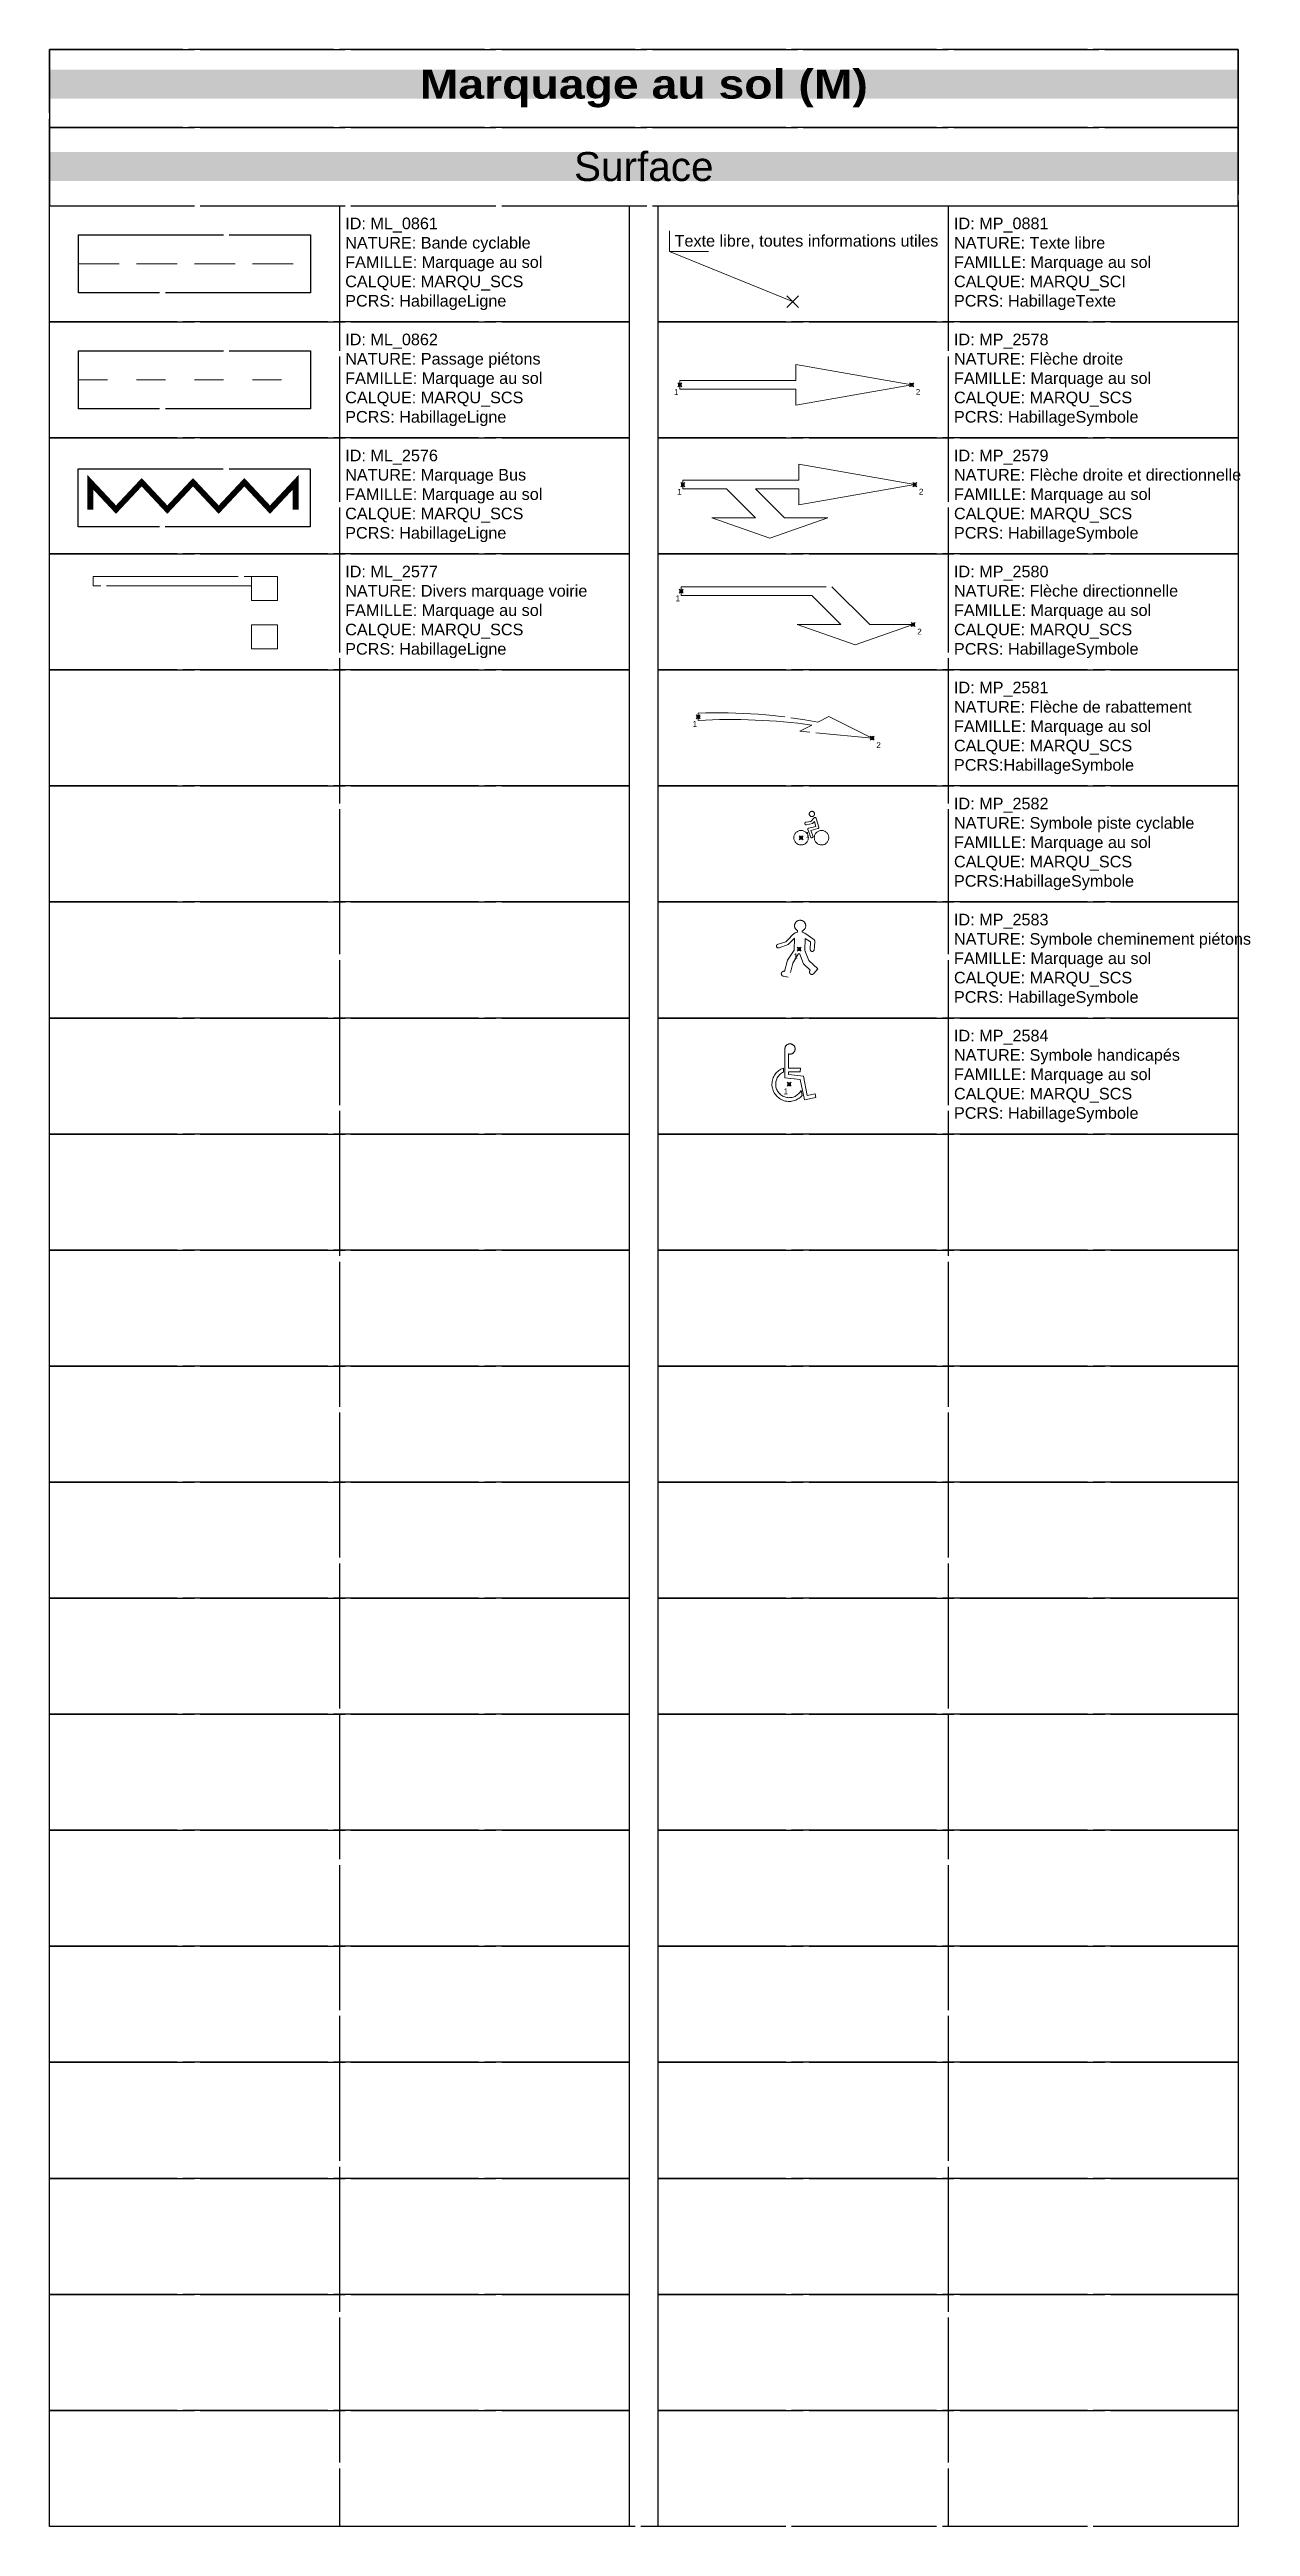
# Model space of a CAD drawing. Header units: metres. Extents: x 3067 to 3319, y 1703 to 1914.
# Drawn here: x 3088.05 to 3108.76, y 1759.87 to 1802.56 of the extents above; entities that cross this region are included whole.
import ezdxf

# ---------------------------------------------------------------- set-up
doc = ezdxf.new("R2010")
doc.units = ezdxf.units.M
doc.header["$PDMODE"] = 3
doc.header["$PDSIZE"] = 0.1
for name, pattern in [('ML_0861', [1, 0.7, -0.3]), ('ML_0862', [1, 0.5, -0.5]), ('ML_2576', [2.5, 2.5, 0]), ('ML_2577', [2.5, 2.5, 0]), ('Rec_Continu', [2.5, 2.5, 0]), ('Socle_Continu', [2.5, 2.5, 0]), ('Topo_Continu', [2.5, 2.5, 0])]:
    doc.linetypes.add(name, pattern=pattern)
doc.layers.get('0').update_dxf_attribs({"lineweight": 30})
for name, color, linetype, lineweight in [('1', 7, 'Socle_Continu', 30), ('2', 7, 'Socle_Continu', 30), ('3_sens et nbr de points', 7, 'Socle_Continu', 5), ('MARQU_SCI', 7, 'Socle_Continu', 13), ('MARQU_SCS', 7, 'Socle_Continu', 13)]:
    doc.layers.add(name, color=color, linetype=linetype, lineweight=lineweight)
doc.styles.get("Standard").update_dxf_attribs({"font": 'arial.ttf'})

msp = doc.modelspace()

# ---------------------------------------------------------------- texts
at = {"linetype": 'Socle_Continu', "char_height": 0.5, "width": 20.5, "attachment_point": 5, "bg_fill": 1, "box_fill_scale": 1, "bg_fill_transparency": 0}
for s, insert, bg_fill_color in [('{\\fArial Black|b0|i0|c0|p34;\\C256;\\c16777215;Marquage au sol (M)}', (3098.299, 1801.886), 250), ('Surface', (3098.299, 1800.539), 254)]:
    msp.add_mtext(s, dxfattribs=dict(at, insert=insert, bg_fill_color=bg_fill_color))
at = {"linetype": 'Socle_Continu', "char_height": 0.2, "width": 4.9, "attachment_point": 4}
for s, insert in [('ID: ML_0861\\PNATURE: Bande cyclable\\PFAMILLE: Marquage au sol\\PCALQUE: MARQU_SCS\\PPCRS: HabillageLigne', (3093.149, 1798.866)), ('ID: MP_0881\\PNATURE: Texte libre\\PFAMILLE: Marquage au sol\\PCALQUE: MARQU_SCI\\PPCRS: HabillageTexte', (3103.649, 1798.866)), ('ID: ML_0862\\PNATURE: Passage piétons\\PFAMILLE: Marquage au sol\\PCALQUE: MARQU_SCS\\PPCRS: HabillageLigne', (3093.149, 1796.866)), ('ID: MP_2578\\PNATURE: Flèche droite\\PFAMILLE: Marquage au sol\\PCALQUE: MARQU_SCS\\PPCRS: HabillageSymbole', (3103.649, 1796.866)), ('ID: ML_2576\\PNATURE: Marquage Bus\\PFAMILLE: Marquage au sol\\PCALQUE: MARQU_SCS\\PPCRS: HabillageLigne', (3093.149, 1794.866)), ('ID: MP_2579\\PNATURE: Flèche droite et directionnelle\\PFAMILLE: Marquage au sol\\PCALQUE: MARQU_SCS\\PPCRS: HabillageSymbole', (3103.649, 1794.866)), ('ID: ML_2577\\PNATURE: Divers marquage voirie\\PFAMILLE: Marquage au sol\\PCALQUE: MARQU_SCS\\PPCRS: HabillageLigne', (3093.149, 1792.866)), ('ID: MP_2580\\PNATURE: Flèche directionnelle \\PFAMILLE: Marquage au sol\\PCALQUE: MARQU_SCS\\PPCRS: HabillageSymbole', (3103.649, 1792.866)), ('ID: MP_2581\\PNATURE: Flèche de rabattement\\PFAMILLE: Marquage au sol\\PCALQUE: MARQU_SCS\\PPCRS:HabillageSymbole', (3103.649, 1790.866)), ('ID: MP_2582\\PNATURE: Symbole piste cyclable\\PFAMILLE: Marquage au sol\\PCALQUE: MARQU_SCS\\PPCRS:HabillageSymbole', (3103.649, 1788.866)), ('ID: MP_2583\\PNATURE: Symbole cheminement piétons\\PFAMILLE: Marquage au sol\\PCALQUE: MARQU_SCS\\PPCRS: HabillageSymbole', (3103.649, 1786.866)), ('ID: MP_2584\\PNATURE: Symbole handicapés \\PFAMILLE: Marquage au sol\\PCALQUE: MARQU_SCS\\PPCRS: HabillageSymbole', (3103.649, 1784.866))]:
    msp.add_mtext(s, dxfattribs=dict(at, insert=insert))
at = {"layer": '3_sens et nbr de points', "linetype": 'Socle_Continu', "char_height": 0.1, "attachment_point": 1}
for s, insert in [('1', (3098.821, 1796.706)), ('2', (3102.99, 1796.709)), ('1', (3098.875, 1794.986)), ('2', (3103.044, 1794.989)), ('1', (3098.846, 1793.15)), ('2', (3103.015, 1792.577)), ('1', (3099.14, 1790.985)), ('2', (3102.309, 1790.62)), ('1', (3101.086, 1789.072)), ('1', (3100.88, 1786.981)), ('1', (3100.708, 1784.652))]:
    msp.add_mtext_dynamic_manual_height_columns(s, width=0.17351, gutter_width=1, heights=[0], dxfattribs=dict(at, insert=insert))

# ---------------------------------------------------------------- blocks, each defined once
blk = doc.blocks.new('*U299')
at = {"layer": 'MARQU_SCI', "linetype": 'Socle_Continu'}
blk.add_line((-2.123, 0.86), (0, 0), dxfattribs=at)
at = {"layer": 'MARQU_SCI', "linetype": 'Socle_Continu', "flags": 128}
blk.add_lwpolyline([(-1.45, 0.86), (-2.123, 0.86), (-2.123, 1.217)], dxfattribs=at)
at = {"layer": 'MARQU_SCI', "linetype": 'Socle_Continu'}
blk.add_point((0, 0), dxfattribs=at)
blk.add_attdef('TXT', (-2.035, 0.947), '', height=0.2, dxfattribs=at)
at = {"layer": 'MARQU_SCI', "linetype": 'Socle_Continu', "flags": 9}
for tag, p in [('NATURE', (1.967, -0.177)), ('ID', (1.967, 0.144)), ('FAMILLE', (1.967, -0.499)), ('CALQUE', (1.967, -0.82)), ('PCRS', (1.967, -1.141))]:
    blk.add_attdef(tag, p, '', height=0.2, dxfattribs=at)
blk = doc.blocks.new('MP_2578')
at = {"layer": 'MARQU_SCS', "linetype": 'Rec_Continu'}
blk.add_lwpolyline([(2, -0.35), (2, -0.075), (0, -0.075), (0, 0.075), (2, 0.075), (2, 0.35), (4, 0)], close=True, dxfattribs=at)
at = {"layer": 'MARQU_SCS', "linetype": 'Rec_Continu', "flags": 9}
for tag, p in [('ID', (3.449, -0.465)), ('NATURE', (3.449, -0.786)), ('CALQUE', (3.449, -1.429)), ('FAMILLE', (3.449, -1.108)), ('PCRS', (3.449, -1.75))]:
    blk.add_attdef(tag, p, '', height=0.2, dxfattribs=at)
blk = doc.blocks.new('MP_2579')
at = {"layer": 'MARQU_SCS', "linetype": 'Rec_Continu'}
blk.add_lwpolyline([(2.5, -0.575), (1.5, -0.925), (0.5, -0.575), (1.25, -0.575), (0.75, -0.075), (0, -0.075), (0, 0.075), (2, 0.075), (2, 0.35), (4, 0), (2, -0.35), (2, -0.075), (1.25, -0.075), (1.75, -0.575)], close=True, dxfattribs=at)
at = {"layer": 'MARQU_SCS', "linetype": 'Rec_Continu', "flags": 9}
for tag, p in [('ID', (3.357, -0.457)), ('NATURE', (3.357, -0.779)), ('CALQUE', (3.357, -1.421)), ('FAMILLE', (3.357, -1.1)), ('PCRS', (3.357, -1.743))]:
    blk.add_attdef(tag, p, '', height=0.2, dxfattribs=at)
blk = doc.blocks.new('MP_2582')
at = {"layer": 'MARQU_SCS', "linetype": 'Topo_Continu', "flags": 128}
blk.add_lwpolyline([(0.091, 0.222, -1.10375), (0.087, 0.268), (0.087, 0.268), (0.17, 0.282), (0.219, 0.338), (0.219, 0.338, -0.719864), (0.261, 0.33), (0.261, 0.33), (0.306, 0.182), (0.306, 0.182, -0.399551), (0.287, 0.157), (0.287, 0.157), (0.167, 0.127), (0.206, 0.023), (0.206, 0.023, -0.921245), (0.16, 0.019), (0.16, 0.019), (0.114, 0.14), (0.114, 0.14, -0.458222), (0.133, 0.167), (0.133, 0.167), (0.254, 0.196), (0.229, 0.278), (0.195, 0.244), (0.091, 0.222)], format="xyb", close=True, dxfattribs=at)
at = {"layer": 'MARQU_SCS', "linetype": 'Topo_Continu'}
for centre, radius in [((0.186, 0.41), 0.0453), ((0, 0), 0.125), ((0.353, 0), 0.125)]:
    blk.add_circle(centre, radius, dxfattribs=at)
at = {"layer": 'MARQU_SCS', "linetype": 'Topo_Continu', "flags": 9}
for tag, p in [('ID', (0.676, 0.307)), ('NATURE', (0.676, -0.014))]:
    blk.add_attdef(tag, p, '', height=0.2, dxfattribs=at)
at = {"layer": 'MARQU_SCS', "linetype": 'Rec_Continu', "flags": 9}
for tag, p in [('FAMILLE', (0.676, -0.336)), ('CALQUE', (0.676, -0.657)), ('PCRS', (0.676, -0.978))]:
    blk.add_attdef(tag, p, '', height=0.2, dxfattribs=at)
blk = doc.blocks.new('MP_2583')
at = {"layer": 'MARQU_SCS', "linetype": 'Topo_Continu', "flags": 128}
blk.add_lwpolyline([(0.263, 0.158), (0.254, 0.167), (0.1, 0.275), (0.084, 0.282), (0.071, 0.287), (0.053, 0.29), (0.054, 0.313, 4.582514), (-0.026, 0.316), (-0.027, 0.292), (-0.051, 0.286), (-0.071, 0.278), (-0.094, 0.264), (-0.113, 0.248), (-0.132, 0.229), (-0.168, 0.191), (-0.201, 0.154), (-0.227, 0.127), (-0.376, 0.079, 0.989829), (-0.346, 0.024), (-0.187, 0.077), (-0.081, 0.189), (-0.085, -0.02), (-0.198, -0.192), (-0.252, -0.384, 1.057059), (-0.272, -0.467), (-0.171, -0.488), (-0.11, -0.244), (-0.017, -0.088, -0.561855), (0.013, -0.088), (0.075, -0.255), (0.193, -0.365, 1.123504), (0.253, -0.42), (0.324, -0.34), (0.167, -0.195), (0.099, -0.024), (0.103, 0.185), (0.196, 0.127), (0.19, -0.007, 0.694767), (0.254, -0.026), (0.259, -0.019), (0.261, -0.009), (0.263, 0.027), (0.269, 0.136), (0.27, 0.143), (0.268, 0.15)], format="xyb", close=True, dxfattribs=at)
at = {"layer": 'MARQU_SCS', "linetype": 'Topo_Continu', "flags": 9}
for tag, p in [('ID', (0.535, 0.299)), ('NATURE', (0.535, -0.023))]:
    blk.add_attdef(tag, p, '', height=0.2, dxfattribs=at)
at = {"layer": 'MARQU_SCS', "linetype": 'Rec_Continu', "flags": 9}
for tag, p in [('FAMILLE', (0.535, -0.344)), ('CALQUE', (0.535, -0.665)), ('PCRS', (0.535, -0.986))]:
    blk.add_attdef(tag, p, '', height=0.2, dxfattribs=at)
blk = doc.blocks.new('MP_2584')
at = {"layer": 'MARQU_SCS', "linetype": 'Topo_Continu'}
blk.add_lwpolyline([(-0.011, 0.523), (-0.011, 0.278), (0.196, 0.274), (0.189, 0.211), (-0.011, 0.215), (-0.011, 0.167), (0.245, 0.138), (0.312, -0.193), (0.448, -0.165), (0.461, -0.227), (0.262, -0.267), (0.192, 0.08), (-0.074, 0.11), (-0.074, 0.608, -3.014961), (-0.011, 0.523)], format="xyb", dxfattribs=at)
blk.add_lwpolyline([(0.222, -0.196), (0.205, -0.109, -1.381984), (-0.1, 0.21), (-0.1, 0.279, 1.290671)], format="xyb", close=True, dxfattribs=at)
at = {"layer": 'MARQU_SCS', "linetype": 'Topo_Continu', "flags": 9}
for tag, p in [('ID', (0.728, 0.459)), ('NATURE', (0.728, 0.138))]:
    blk.add_attdef(tag, p, '', height=0.2, dxfattribs=at)
at = {"layer": 'MARQU_SCS', "linetype": 'Rec_Continu', "flags": 9}
for tag, p in [('FAMILLE', (0.728, -0.184)), ('CALQUE', (0.728, -0.505)), ('PCRS', (0.728, -0.826))]:
    blk.add_attdef(tag, p, '', height=0.2, dxfattribs=at)
blk = doc.blocks.new('MP_2580')
at = {"layer": 'MARQU_SCS', "linetype": 'Rec_Continu'}
blk.add_lwpolyline([(0, 0.075), (2.6, 0.075), (3.25, -0.575), (4, -0.575), (3, -0.925), (2, -0.575), (2.75, -0.575), (2.25, -0.075), (0, -0.075)], close=True, dxfattribs=at)
at = {"layer": 'MARQU_SCS', "linetype": 'Rec_Continu', "flags": 9}
for tag, p in [('ID', (3.449, 0.812)), ('NATURE', (3.449, 0.49)), ('CALQUE', (3.449, -0.152)), ('FAMILLE', (3.449, 0.169)), ('PCRS', (3.449, -0.474))]:
    blk.add_attdef(tag, p, '', height=0.2, dxfattribs=at)
blk = doc.blocks.new('MP_2581')
at = {"layer": 'MARQU_SCS', "linetype": 'Rec_Continu', "flags": 128}
blk.add_lwpolyline([(0, 0.062), (0, -0.062, -0.046808), (1.96, -0.142), (1.75, -0.247), (3, -0.367), (2.25, 0.003), (2.06, -0.092, 0.056376)], format="xyb", close=True, dxfattribs=at)
at = {"layer": 'MARQU_SCS', "linetype": 'Rec_Continu', "flags": 9}
for tag, p in [('NATURE', (3.143, -0.189)), ('ID', (3.143, 0.132)), ('FAMILLE', (3.143, -0.51)), ('CALQUE', (3.143, -0.832)), ('PCRS', (3.143, -1.153))]:
    blk.add_attdef(tag, p, '', height=0.2, dxfattribs=at)

# ---------------------------------------------------------------- linework, layer by layer
at = {"linetype": 'Socle_Continu'}
for p, q in [((3093.049, 1799.866), (3093.049, 1759.866)), ((3103.549, 1799.866), (3103.549, 1759.866)), ((3103.549, 1799.866), (3103.549, 1759.866))]:
    msp.add_line(p, q, dxfattribs=at)
for points in [[(3088.049, 1801.213), (3108.549, 1801.213), (3108.549, 1802.56), (3088.049, 1802.56)], [(3088.049, 1799.866), (3108.549, 1799.866), (3108.549, 1801.213), (3088.049, 1801.213)], [(3088.049, 1799.866), (3098.049, 1799.866), (3098.049, 1797.866), (3088.049, 1797.866)], [(3098.549, 1799.866), (3108.549, 1799.866), (3108.549, 1797.866), (3098.549, 1797.866)], [(3088.049, 1797.866), (3098.049, 1797.866), (3098.049, 1795.866), (3088.049, 1795.866)], [(3088.049, 1795.866), (3098.049, 1795.866), (3098.049, 1793.866), (3088.049, 1793.866)], [(3088.049, 1793.866), (3098.049, 1793.866), (3098.049, 1791.866), (3088.049, 1791.866)], [(3088.049, 1791.866), (3098.049, 1791.866), (3098.049, 1789.866), (3088.049, 1789.866)], [(3088.049, 1789.866), (3098.049, 1789.866), (3098.049, 1787.866), (3088.049, 1787.866)], [(3088.049, 1787.866), (3098.049, 1787.866), (3098.049, 1785.866), (3088.049, 1785.866)], [(3088.049, 1785.866), (3098.049, 1785.866), (3098.049, 1783.866), (3088.049, 1783.866)], [(3088.049, 1783.866), (3098.049, 1783.866), (3098.049, 1781.866), (3088.049, 1781.866)], [(3098.549, 1783.866), (3108.549, 1783.866), (3108.549, 1781.866), (3098.549, 1781.866)], [(3088.049, 1781.866), (3098.049, 1781.866), (3098.049, 1779.866), (3088.049, 1779.866)], [(3098.549, 1781.866), (3108.549, 1781.866), (3108.549, 1779.866), (3098.549, 1779.866)], [(3088.049, 1779.866), (3098.049, 1779.866), (3098.049, 1777.866), (3088.049, 1777.866)], [(3098.549, 1779.866), (3108.549, 1779.866), (3108.549, 1777.866), (3098.549, 1777.866)], [(3088.049, 1777.866), (3098.049, 1777.866), (3098.049, 1775.866), (3088.049, 1775.866)], [(3098.549, 1777.866), (3108.549, 1777.866), (3108.549, 1775.866), (3098.549, 1775.866)], [(3088.049, 1775.866), (3098.049, 1775.866), (3098.049, 1773.866), (3088.049, 1773.866)], [(3098.549, 1775.866), (3108.549, 1775.866), (3108.549, 1773.866), (3098.549, 1773.866)], [(3088.049, 1773.866), (3098.049, 1773.866), (3098.049, 1771.866), (3088.049, 1771.866)], [(3098.549, 1773.866), (3108.549, 1773.866), (3108.549, 1771.866), (3098.549, 1771.866)], [(3088.049, 1771.866), (3098.049, 1771.866), (3098.049, 1769.866), (3088.049, 1769.866)], [(3098.549, 1771.866), (3108.549, 1771.866), (3108.549, 1769.866), (3098.549, 1769.866)], [(3088.049, 1769.866), (3098.049, 1769.866), (3098.049, 1767.866), (3088.049, 1767.866)], [(3098.549, 1769.866), (3108.549, 1769.866), (3108.549, 1767.866), (3098.549, 1767.866)], [(3088.049, 1767.866), (3098.049, 1767.866), (3098.049, 1765.866), (3088.049, 1765.866)], [(3098.549, 1767.866), (3108.549, 1767.866), (3108.549, 1765.866), (3098.549, 1765.866)], [(3088.049, 1765.866), (3098.049, 1765.866), (3098.049, 1763.866), (3088.049, 1763.866)], [(3098.549, 1765.866), (3108.549, 1765.866), (3108.549, 1763.866), (3098.549, 1763.866)], [(3088.049, 1763.866), (3098.049, 1763.866), (3098.049, 1761.866), (3088.049, 1761.866)], [(3098.549, 1763.866), (3108.549, 1763.866), (3108.549, 1761.866), (3098.549, 1761.866)], [(3088.049, 1761.866), (3098.049, 1761.866), (3098.049, 1759.866), (3088.049, 1759.866)], [(3098.549, 1761.866), (3108.549, 1761.866), (3108.549, 1759.866), (3098.549, 1759.866)]]:
    msp.add_lwpolyline(points, close=True, dxfattribs=at)
at = {"layer": '1', "color": 250, "linetype": 'Socle_Continu'}
for points in [[(3088.049, 1802.56), (3108.549, 1802.56), (3108.549, 1759.866), (3088.049, 1759.866)], [(3098.549, 1797.866), (3108.549, 1797.866), (3108.549, 1795.866), (3098.549, 1795.866)], [(3098.549, 1795.866), (3108.549, 1795.866), (3108.549, 1793.866), (3098.549, 1793.866)], [(3098.549, 1793.866), (3108.549, 1793.866), (3108.549, 1791.866), (3098.549, 1791.866)], [(3098.549, 1791.866), (3108.549, 1791.866), (3108.549, 1789.866), (3098.549, 1789.866)], [(3098.549, 1789.866), (3108.549, 1789.866), (3108.549, 1787.866), (3098.549, 1787.866)], [(3098.549, 1787.866), (3108.549, 1787.866), (3108.549, 1785.866), (3098.549, 1785.866)], [(3098.549, 1785.866), (3108.549, 1785.866), (3108.549, 1783.866), (3098.549, 1783.866)]]:
    msp.add_lwpolyline(points, close=True, dxfattribs=at)
at = {"layer": '2', "linetype": 'Socle_Continu'}
for points in [[(3088.549, 1799.366), (3092.549, 1799.366), (3092.549, 1798.366), (3088.549, 1798.366)], [(3088.549, 1797.366), (3092.549, 1797.366), (3092.549, 1796.366), (3088.549, 1796.366)], [(3088.546, 1795.335), (3092.546, 1795.335), (3092.546, 1794.335), (3088.546, 1794.335)]]:
    msp.add_lwpolyline(points, close=True, dxfattribs=at)
at = {"layer": '3_sens et nbr de points', "linetype": 'Socle_Continu'}
for p, q in [((3098.884, 1796.815), (3098.955, 1796.744)), ((3098.884, 1796.815), (3098.955, 1796.744)), ((3098.884, 1796.744), (3098.955, 1796.815)), ((3102.884, 1796.815), (3102.955, 1796.744)), ((3102.884, 1796.744), (3102.955, 1796.815)), ((3098.938, 1795.095), (3099.008, 1795.024)), ((3098.938, 1795.095), (3099.008, 1795.024)), ((3098.938, 1795.024), (3099.008, 1795.095)), ((3102.938, 1795.095), (3103.008, 1795.024)), ((3102.938, 1795.024), (3103.008, 1795.095)), ((3098.909, 1793.258), (3098.98, 1793.188)), ((3098.909, 1793.258), (3098.98, 1793.188)), ((3098.909, 1793.188), (3098.98, 1793.258)), ((3102.909, 1792.683), (3102.98, 1792.613)), ((3102.909, 1792.613), (3102.98, 1792.683)), ((3099.203, 1791.094), (3099.274, 1791.023)), ((3099.203, 1791.094), (3099.274, 1791.023)), ((3099.203, 1791.023), (3099.274, 1791.094)), ((3102.203, 1790.726), (3102.274, 1790.655)), ((3102.203, 1790.655), (3102.274, 1790.726)), ((3100.976, 1789.009), (3101.047, 1788.939)), ((3100.976, 1789.009), (3101.047, 1788.939)), ((3100.976, 1788.939), (3101.047, 1789.009)), ((3100.943, 1787.09), (3101.014, 1787.019)), ((3100.943, 1787.09), (3101.014, 1787.019)), ((3100.943, 1787.019), (3101.014, 1787.09)), ((3100.77, 1784.76), (3100.841, 1784.689)), ((3100.77, 1784.76), (3100.841, 1784.689)), ((3100.77, 1784.689), (3100.841, 1784.76))]:
    msp.add_line(p, q, dxfattribs=at)
for centre in [(3098.92, 1796.78), (3102.92, 1796.78), (3098.973, 1795.06), (3102.973, 1795.06), (3098.945, 1793.223), (3102.945, 1792.648), (3099.239, 1791.058), (3102.239, 1790.691), (3101.012, 1788.974), (3100.978, 1787.054), (3100.806, 1784.725)]:
    msp.add_circle(centre, 0.025, dxfattribs=at)
at = {"layer": 'MARQU_SCS', "linetype": 'ML_0861', "flags": 128}
msp.add_lwpolyline([(3088.549, 1798.866), (3092.549, 1798.866)], dxfattribs=at)
at = {"layer": 'MARQU_SCS', "linetype": 'ML_0862', "flags": 128}
msp.add_lwpolyline([(3088.549, 1796.866), (3092.549, 1796.866)], dxfattribs=at)
at = {"layer": 'MARQU_SCS', "color": 40, "linetype": 'ML_2576', "true_color": 0xffbf00, "const_width": 0.1}
msp.add_lwpolyline([(3088.753, 1794.629), (3088.753, 1795.101), (3089.196, 1794.629), (3089.639, 1795.101), (3090.081, 1794.629), (3090.524, 1795.101), (3090.967, 1794.629), (3091.41, 1795.101), (3091.852, 1794.629), (3092.295, 1795.101), (3092.295, 1794.629)], dxfattribs=at)
at = {"layer": 'MARQU_SCS', "linetype": 'ML_2577'}
for points in [[(3088.804, 1793.478), (3091.535, 1793.478), (3091.535, 1793.318), (3088.804, 1793.318)], [(3091.981, 1793.478), (3091.535, 1793.478), (3091.535, 1793.062), (3091.981, 1793.062)], [(3091.981, 1792.645), (3091.535, 1792.645), (3091.535, 1792.228), (3091.981, 1792.228)]]:
    msp.add_lwpolyline(points, close=True, dxfattribs=at)

# ---------------------------------------------------------------- block references
at = {"layer": 'MARQU_SCI', "linetype": 'Socle_Continu'}
msp.add_blockref('*U299', (3100.865, 1798.216), dxfattribs=at).add_auto_attribs({'TXT': 'Texte libre, toutes informations utiles'})
at = {"layer": 'MARQU_SCS', "linetype": 'Socle_Continu'}
for name, p in [('MP_2578', (3098.92, 1796.78)), ('MP_2579', (3098.973, 1795.06)), ('MP_2580', (3098.945, 1793.223)), ('MP_2581', (3099.239, 1791.058)), ('MP_2582', (3101.012, 1788.974)), ('MP_2583', (3100.978, 1787.054)), ('MP_2584', (3100.806, 1784.725))]:
    msp.add_blockref(name, p, dxfattribs=at)

msp.set_redraw_order([(e.dxf.handle, doc.entitydb.next_handle()) for e in msp.query("TEXT MTEXT ATTDEF DIMENSION ARC_DIMENSION")])  # texts and dimensions are drawn at this point

doc.saveas('drawing.dxf')
